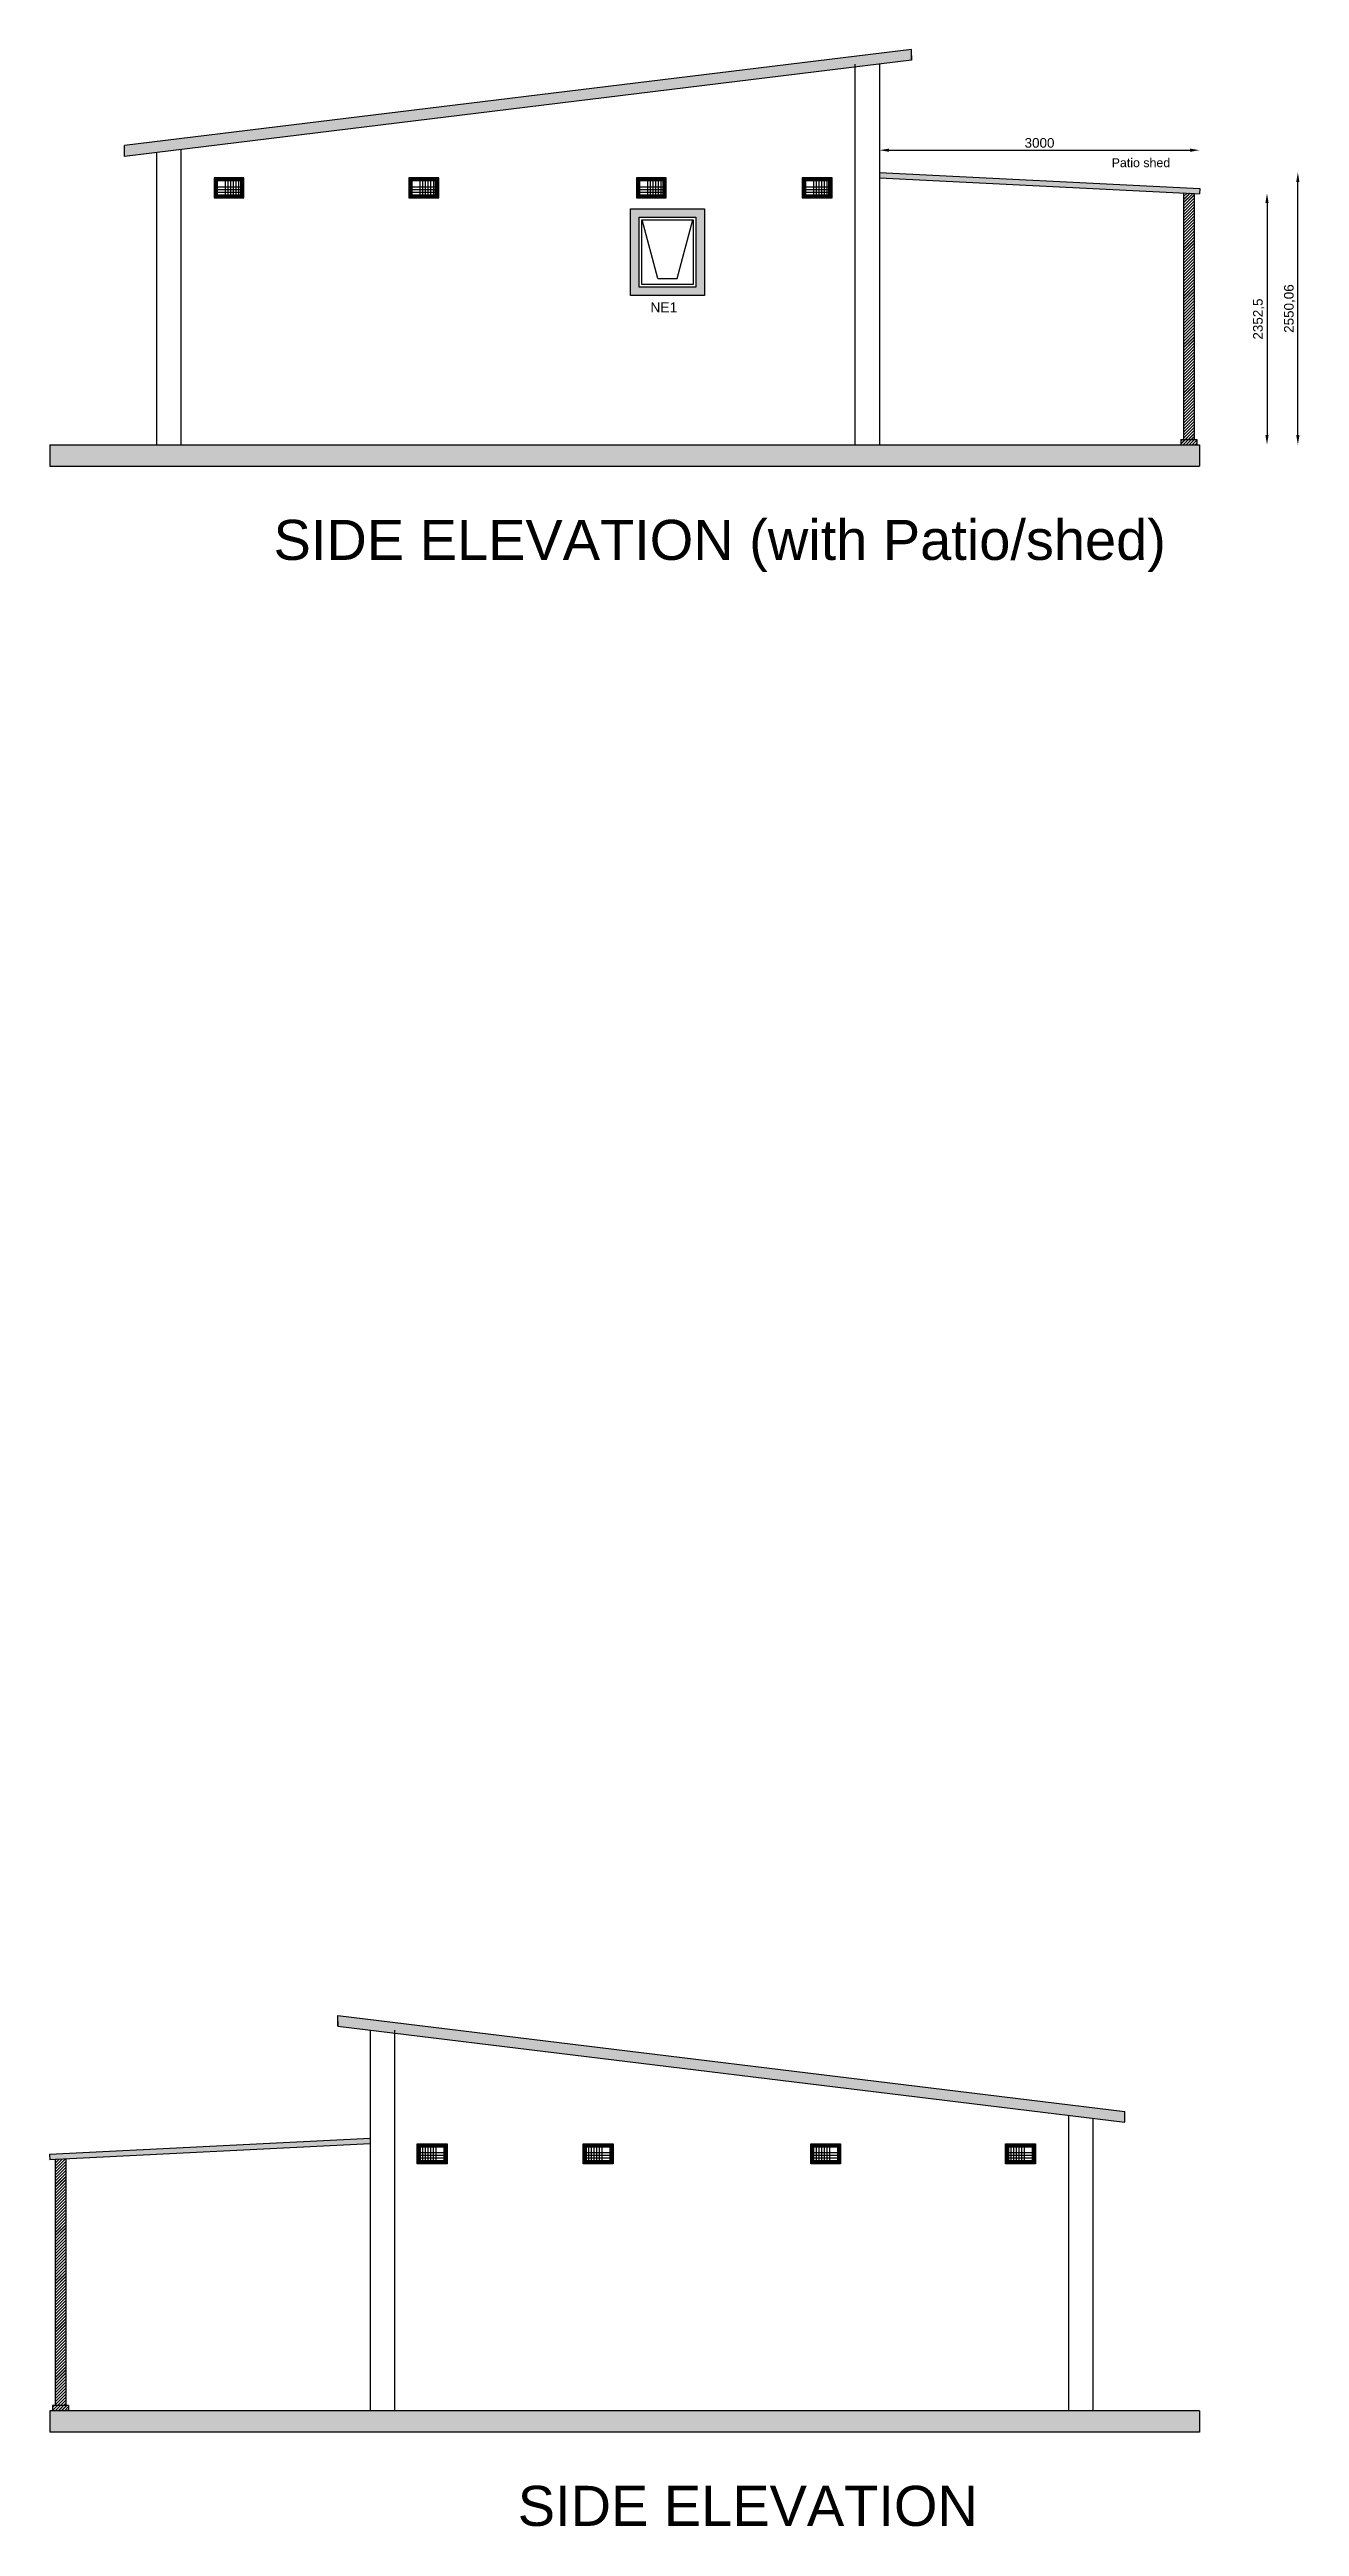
# Model space of a CAD drawing. Header units: millimetres. Extents: x 5556507 to 5811433, y 7824531 to 7923252.
# Drawn here: x 5632868 to 5644577, y 7893113 to 7916304 of the extents above; entities that cross this region are included whole.
import ezdxf

# ---------------------------------------------------------------- set-up
doc = ezdxf.new("R2010")
doc.units = ezdxf.units.MM
for name, color, linetype in [('dimensions', 251, 'Continuous'), ('text', 8, 'Continuous'), ('wall hatch', 252, 'Continuous'), ('windows', 22, 'Continuous')]:
    doc.layers.add(name, color=color, linetype=linetype)
doc.styles.get("Standard").update_dxf_attribs({"font": 'arial.ttf'})
doc.dimstyles.new('ISO-25', dxfattribs={"dimscale": 31, "dimtxt": 2.5, "dimasz": 2.5, "dimexe": 1.25, "dimexo": 0.625, "dimtad": 1, "dimtxsty": 'Standard', "dimcen": 2.5, "dimse1": 1, "dimse2": 1, "dimadec": 0, "dimazin": 0, "dimtfac": 1, "dimtmove": 0, "dimatfit": 3, "dimfxl": 1, "dimarcsym": 0})

msp = doc.modelspace()

# ---------------------------------------------------------------- texts
at = {"layer": 'text'}
for s, height, p in [('Patio shed', 83.0946, (5642817.755, 7915203.093)), ('NE1', 92.636, (5638496.377, 7913844.404)), ('SIDE ELEVATION (with Patio/shed)', 375.19448, (5634966.279, 7911525.855)), ('SIDE ELEVATION', 375.19448, (5637253.918, 7893118.396))]:
    msp.add_text(s, height=height, dxfattribs=at).set_placement(p)

# ---------------------------------------------------------------- blocks, each defined once
blk = doc.blocks.new('NE1')
at = {"layer": 'windows'}
for p, q in [((177, 79), (29, 629)), ((356, 79), (504, 629)), ((177, 79), (356, 79))]:
    blk.add_line(p, q, dxfattribs=at)
for points in [[(0, 654), (533, 654), (533, 0), (0, 0)], [(25, 629), (508, 629), (508, 25), (25, 25)]]:
    blk.add_lwpolyline(points, close=True, dxfattribs=at)
blk = doc.blocks.new('*D173')
at = {"layer": 'Defpoints', "color": 0, "transparency": 16777216}
for p in [(5643642, 7915362), (5640642, 7912604), (5643642, 7912604)]:
    blk.add_point(p, dxfattribs=at)
at = {"layer": 'dimensions', "color": 0, "lineweight": -2, "transparency": 16777216}
blk.add_line((5640732, 7915362), (5643552, 7915362), dxfattribs=at)
at = {"layer": 'dimensions', "color": 0, "transparency": 16777216}
for points in [[(5640732, 7915377), (5640732, 7915347), (5640642, 7915362)], [(5643552, 7915377), (5643552, 7915347), (5643642, 7915362)]]:
    blk.add_solid(points, dxfattribs=at)
at = {"layer": 'dimensions', "color": 0, "transparency": 16777216, "insert": (5642142, 7915430), "char_height": 90, "attachment_point": 5}
blk.add_mtext('3000', dxfattribs=at)
blk = doc.blocks.new('*D174')
at = {"layer": 'Defpoints', "color": 0, "transparency": 16777216}
for p in [(5640642, 7915155), (5644562, 7915155), (5640642, 7912604)]:
    blk.add_point(p, dxfattribs=at)
at = {"layer": 'text', "color": 0, "lineweight": -2, "transparency": 16777216}
blk.add_line((5644562, 7912694), (5644562, 7915065), dxfattribs=at)
at = {"layer": 'text', "color": 0, "transparency": 16777216}
for points in [[(5644547, 7915065), (5644577, 7915065), (5644562, 7915155)], [(5644547, 7912694), (5644577, 7912694), (5644562, 7912604)]]:
    blk.add_solid(points, dxfattribs=at)
at = {"layer": 'text', "color": 0, "transparency": 16777216, "insert": (5644486, 7913879), "char_height": 90, "attachment_point": 5, "rotation": 90}
blk.add_mtext('2550,06', dxfattribs=at)
blk = doc.blocks.new('*D175')
at = {"layer": 'Defpoints', "color": 0, "transparency": 16777216}
for p in [(5643592, 7914957), (5643592, 7912604), (5644273, 7912604)]:
    blk.add_point(p, dxfattribs=at)
at = {"layer": 'text', "color": 0, "lineweight": -2, "transparency": 16777216}
blk.add_line((5644273, 7914867), (5644273, 7912694), dxfattribs=at)
at = {"layer": 'text', "color": 0, "transparency": 16777216}
for points in [[(5644258, 7914867), (5644288, 7914867), (5644273, 7914957)], [(5644258, 7912694), (5644288, 7912694), (5644273, 7912604)]]:
    blk.add_solid(points, dxfattribs=at)
at = {"layer": 'text', "color": 0, "transparency": 16777216, "insert": (5644196, 7913781), "char_height": 90, "attachment_point": 5, "rotation": 90}
blk.add_mtext('2352,5', dxfattribs=at)

# ---------------------------------------------------------------- dimensions: what is measured, and where the dimension line sits
at = {"layer": 'dimensions'}
dim = msp.add_linear_dim(base=(5643641.572, 7915361.688), p1=(5640641.572, 7912604.467), p2=(5643641.572, 7912604.467), dimstyle='ISO-25', override={"dimscale": 36, "dimtoh": 1}, dxfattribs=at)
dim.commit()
dim.dimension.update_dxf_attribs({"geometry": '*D173', "text_midpoint": (5642141.572, 7915430.17)})
at = {"layer": 'text'}
for base, p1, p2, picture, middle in [((5644562.304, 7915154.53), (5640641.572, 7912604.467), (5640641.572, 7915154.53), '*D174', (5644485.718, 7913879.499)), ((5644272.743, 7912604.467), (5643591.572, 7914956.967), (5643591.572, 7912604.467), '*D175', (5644196.157, 7913780.717))]:
    dim = msp.add_linear_dim(base=base, p1=p1, p2=p2, angle=90, dimstyle='ISO-25', override={"dimscale": 36, "dimtoh": 1}, dxfattribs=at)
    dim.commit()
    dim.dimension.update_dxf_attribs({"geometry": picture, "text_midpoint": middle})

# ---------------------------------------------------------------- hatches: boundary and pattern name
for points in [[(5633570.072, 7915404.467), (5633570.072, 7915304.467), (5640941.572, 7916204.467), (5640941.572, 7916304.467)], [(5640641.572, 7915154.53), (5640641.572, 7915104.467), (5643641.572, 7914954.467), (5643644.069, 7915004.405)], [(5635570.072, 7897897.008), (5635570.072, 7897797.008), (5642941.572, 7896897.008), (5642941.572, 7896997.008)], [(5635870.072, 7896747.071), (5635870.072, 7896697.008), (5632870.072, 7896547.008), (5632867.575, 7896596.946)]]:
    msp.add_hatch(color=1).paths.add_polyline_path(points)
at = {"true_color": 0x636466}
h = msp.add_hatch(color=251, dxfattribs=at)
h.paths.add_polyline_path([(5634688.65, 7914914.467), (5634408.65, 7914914.467), (5634408.65, 7915104.467), (5634688.65, 7915104.467)])
h.paths.add_polyline_path([(5634658.65, 7914944.467), (5634658.65, 7915074.467), (5634438.65, 7915074.467), (5634438.65, 7914944.467)], flags=16)
h.paths.add_polyline_path([(5634638.65, 7914969.467), (5634638.65, 7915059.467), (5634463.65, 7915059.467), (5634463.65, 7914969.467)], flags=0)
h.paths.add_polyline_path([(5634488.65, 7914994.467), (5634613.65, 7914994.467), (5634613.65, 7915044.467), (5634488.65, 7915044.467)], flags=0)
h.paths.add_polyline_path([(5634638.65, 7914969.467), (5634613.65, 7914969.467), (5634613.65, 7914994.467), (5634638.65, 7914994.467)], flags=0)
h.paths.add_polyline_path([(5634613.65, 7914969.467), (5634588.65, 7914969.467), (5634588.65, 7914994.467), (5634613.65, 7914994.467)], flags=0)
h.paths.add_polyline_path([(5634563.65, 7914969.467), (5634538.65, 7914969.467), (5634538.65, 7914994.467), (5634563.65, 7914994.467)], flags=0)
h.paths.add_polyline_path([(5634588.65, 7914969.467), (5634563.65, 7914969.467), (5634563.65, 7914994.467), (5634588.65, 7914994.467)], flags=0)
h.paths.add_polyline_path([(5634538.65, 7914969.467), (5634513.65, 7914969.467), (5634513.65, 7914994.467), (5634538.65, 7914994.467)], flags=0)
h.paths.add_polyline_path([(5634513.65, 7914969.467), (5634488.65, 7914969.467), (5634488.65, 7914994.467), (5634513.65, 7914994.467)], flags=0)
h.paths.add_polyline_path([(5634488.65, 7914969.467), (5634463.65, 7914969.467), (5634463.65, 7914994.467), (5634488.65, 7914994.467)], flags=0)
h.paths.add_polyline_path([(5634488.65, 7914994.467), (5634463.65, 7914994.467), (5634463.65, 7915019.467), (5634488.65, 7915019.467)], flags=0)
h.paths.add_polyline_path([(5634488.65, 7915019.467), (5634463.65, 7915019.467), (5634463.65, 7915044.467), (5634488.65, 7915044.467)], flags=0)
h.paths.add_polyline_path([(5634488.65, 7915044.467), (5634463.65, 7915044.467), (5634463.65, 7915059.467), (5634488.65, 7915059.467)], flags=0)
h.paths.add_polyline_path([(5634513.65, 7915044.467), (5634488.65, 7915044.467), (5634488.65, 7915059.467), (5634513.65, 7915059.467)], flags=0)
h.paths.add_polyline_path([(5634538.65, 7915044.467), (5634513.65, 7915044.467), (5634513.65, 7915059.467), (5634538.65, 7915059.467)], flags=0)
h.paths.add_polyline_path([(5634563.65, 7915044.467), (5634538.65, 7915044.467), (5634538.65, 7915059.467), (5634563.65, 7915059.467)], flags=0)
h.paths.add_polyline_path([(5634588.65, 7915044.467), (5634563.65, 7915044.467), (5634563.65, 7915059.467), (5634588.65, 7915059.467)], flags=0)
h.paths.add_polyline_path([(5634613.65, 7915044.467), (5634588.65, 7915044.467), (5634588.65, 7915059.467), (5634613.65, 7915059.467)], flags=0)
h.paths.add_polyline_path([(5634638.65, 7915044.467), (5634613.65, 7915044.467), (5634613.65, 7915059.467), (5634638.65, 7915059.467)], flags=0)
h.paths.add_polyline_path([(5634638.65, 7915019.467), (5634613.65, 7915019.467), (5634613.65, 7915044.467), (5634638.65, 7915044.467)], flags=0)
h.paths.add_polyline_path([(5634638.65, 7914994.467), (5634613.65, 7914994.467), (5634613.65, 7915019.467), (5634638.65, 7915019.467)], flags=0)
h = msp.add_hatch(color=251, dxfattribs=at)
h.paths.add_polyline_path([(5636513.203, 7914914.467), (5636233.203, 7914914.467), (5636233.203, 7915104.467), (5636513.203, 7915104.467)])
h.paths.add_polyline_path([(5636483.203, 7914944.467), (5636483.203, 7915074.467), (5636263.203, 7915074.467), (5636263.203, 7914944.467)], flags=16)
h.paths.add_polyline_path([(5636463.203, 7914969.467), (5636463.203, 7915059.467), (5636288.203, 7915059.467), (5636288.203, 7914969.467)], flags=0)
h.paths.add_polyline_path([(5636313.203, 7914994.467), (5636438.203, 7914994.467), (5636438.203, 7915044.467), (5636313.203, 7915044.467)], flags=0)
h.paths.add_polyline_path([(5636463.203, 7914969.467), (5636438.203, 7914969.467), (5636438.203, 7914994.467), (5636463.203, 7914994.467)], flags=0)
h.paths.add_polyline_path([(5636438.203, 7914969.467), (5636413.203, 7914969.467), (5636413.203, 7914994.467), (5636438.203, 7914994.467)], flags=0)
h.paths.add_polyline_path([(5636388.203, 7914969.467), (5636363.203, 7914969.467), (5636363.203, 7914994.467), (5636388.203, 7914994.467)], flags=0)
h.paths.add_polyline_path([(5636413.203, 7914969.467), (5636388.203, 7914969.467), (5636388.203, 7914994.467), (5636413.203, 7914994.467)], flags=0)
h.paths.add_polyline_path([(5636363.203, 7914969.467), (5636338.203, 7914969.467), (5636338.203, 7914994.467), (5636363.203, 7914994.467)], flags=0)
h.paths.add_polyline_path([(5636338.203, 7914969.467), (5636313.203, 7914969.467), (5636313.203, 7914994.467), (5636338.203, 7914994.467)], flags=0)
h.paths.add_polyline_path([(5636313.203, 7914969.467), (5636288.203, 7914969.467), (5636288.203, 7914994.467), (5636313.203, 7914994.467)], flags=0)
h.paths.add_polyline_path([(5636313.203, 7914994.467), (5636288.203, 7914994.467), (5636288.203, 7915019.467), (5636313.203, 7915019.467)], flags=0)
h.paths.add_polyline_path([(5636313.203, 7915019.467), (5636288.203, 7915019.467), (5636288.203, 7915044.467), (5636313.203, 7915044.467)], flags=0)
h.paths.add_polyline_path([(5636313.203, 7915044.467), (5636288.203, 7915044.467), (5636288.203, 7915059.467), (5636313.203, 7915059.467)], flags=0)
h.paths.add_polyline_path([(5636338.203, 7915044.467), (5636313.203, 7915044.467), (5636313.203, 7915059.467), (5636338.203, 7915059.467)], flags=0)
h.paths.add_polyline_path([(5636363.203, 7915044.467), (5636338.203, 7915044.467), (5636338.203, 7915059.467), (5636363.203, 7915059.467)], flags=0)
h.paths.add_polyline_path([(5636388.203, 7915044.467), (5636363.203, 7915044.467), (5636363.203, 7915059.467), (5636388.203, 7915059.467)], flags=0)
h.paths.add_polyline_path([(5636413.203, 7915044.467), (5636388.203, 7915044.467), (5636388.203, 7915059.467), (5636413.203, 7915059.467)], flags=0)
h.paths.add_polyline_path([(5636438.203, 7915044.467), (5636413.203, 7915044.467), (5636413.203, 7915059.467), (5636438.203, 7915059.467)], flags=0)
h.paths.add_polyline_path([(5636463.203, 7915044.467), (5636438.203, 7915044.467), (5636438.203, 7915059.467), (5636463.203, 7915059.467)], flags=0)
h.paths.add_polyline_path([(5636463.203, 7915019.467), (5636438.203, 7915019.467), (5636438.203, 7915044.467), (5636463.203, 7915044.467)], flags=0)
h.paths.add_polyline_path([(5636463.203, 7914994.467), (5636438.203, 7914994.467), (5636438.203, 7915019.467), (5636463.203, 7915019.467)], flags=0)
h = msp.add_hatch(color=251, dxfattribs=at)
h.paths.add_polyline_path([(5638645.104, 7914914.467), (5638365.104, 7914914.467), (5638365.104, 7915104.467), (5638645.104, 7915104.467)])
h.paths.add_polyline_path([(5638615.104, 7914944.467), (5638615.104, 7915074.467), (5638395.104, 7915074.467), (5638395.104, 7914944.467)], flags=16)
h.paths.add_polyline_path([(5638595.104, 7914969.467), (5638595.104, 7915059.467), (5638420.104, 7915059.467), (5638420.104, 7914969.467)], flags=0)
h.paths.add_polyline_path([(5638445.104, 7914994.467), (5638570.104, 7914994.467), (5638570.104, 7915044.467), (5638445.104, 7915044.467)], flags=0)
h.paths.add_polyline_path([(5638595.104, 7914969.467), (5638570.104, 7914969.467), (5638570.104, 7914994.467), (5638595.104, 7914994.467)], flags=0)
h.paths.add_polyline_path([(5638570.104, 7914969.467), (5638545.104, 7914969.467), (5638545.104, 7914994.467), (5638570.104, 7914994.467)], flags=0)
h.paths.add_polyline_path([(5638520.104, 7914969.467), (5638495.104, 7914969.467), (5638495.104, 7914994.467), (5638520.104, 7914994.467)], flags=0)
h.paths.add_polyline_path([(5638545.104, 7914969.467), (5638520.104, 7914969.467), (5638520.104, 7914994.467), (5638545.104, 7914994.467)], flags=0)
h.paths.add_polyline_path([(5638495.104, 7914969.467), (5638470.104, 7914969.467), (5638470.104, 7914994.467), (5638495.104, 7914994.467)], flags=0)
h.paths.add_polyline_path([(5638470.104, 7914969.467), (5638445.104, 7914969.467), (5638445.104, 7914994.467), (5638470.104, 7914994.467)], flags=0)
h.paths.add_polyline_path([(5638445.104, 7914969.467), (5638420.104, 7914969.467), (5638420.104, 7914994.467), (5638445.104, 7914994.467)], flags=0)
h.paths.add_polyline_path([(5638445.104, 7914994.467), (5638420.104, 7914994.467), (5638420.104, 7915019.467), (5638445.104, 7915019.467)], flags=0)
h.paths.add_polyline_path([(5638445.104, 7915019.467), (5638420.104, 7915019.467), (5638420.104, 7915044.467), (5638445.104, 7915044.467)], flags=0)
h.paths.add_polyline_path([(5638445.104, 7915044.467), (5638420.104, 7915044.467), (5638420.104, 7915059.467), (5638445.104, 7915059.467)], flags=0)
h.paths.add_polyline_path([(5638470.104, 7915044.467), (5638445.104, 7915044.467), (5638445.104, 7915059.467), (5638470.104, 7915059.467)], flags=0)
h.paths.add_polyline_path([(5638495.104, 7915044.467), (5638470.104, 7915044.467), (5638470.104, 7915059.467), (5638495.104, 7915059.467)], flags=0)
h.paths.add_polyline_path([(5638520.104, 7915044.467), (5638495.104, 7915044.467), (5638495.104, 7915059.467), (5638520.104, 7915059.467)], flags=0)
h.paths.add_polyline_path([(5638545.104, 7915044.467), (5638520.104, 7915044.467), (5638520.104, 7915059.467), (5638545.104, 7915059.467)], flags=0)
h.paths.add_polyline_path([(5638570.104, 7915044.467), (5638545.104, 7915044.467), (5638545.104, 7915059.467), (5638570.104, 7915059.467)], flags=0)
h.paths.add_polyline_path([(5638595.104, 7915044.467), (5638570.104, 7915044.467), (5638570.104, 7915059.467), (5638595.104, 7915059.467)], flags=0)
h.paths.add_polyline_path([(5638595.104, 7915019.467), (5638570.104, 7915019.467), (5638570.104, 7915044.467), (5638595.104, 7915044.467)], flags=0)
h.paths.add_polyline_path([(5638595.104, 7914994.467), (5638570.104, 7914994.467), (5638570.104, 7915019.467), (5638595.104, 7915019.467)], flags=0)
h = msp.add_hatch(color=251, dxfattribs=at)
h.paths.add_polyline_path([(5640199.123, 7914914.467), (5639919.123, 7914914.467), (5639919.123, 7915104.467), (5640199.123, 7915104.467)])
h.paths.add_polyline_path([(5640169.123, 7914944.467), (5640169.123, 7915074.467), (5639949.123, 7915074.467), (5639949.123, 7914944.467)], flags=16)
h.paths.add_polyline_path([(5640149.123, 7914969.467), (5640149.123, 7915059.467), (5639974.123, 7915059.467), (5639974.123, 7914969.467)], flags=0)
h.paths.add_polyline_path([(5639999.123, 7914994.467), (5640124.123, 7914994.467), (5640124.123, 7915044.467), (5639999.123, 7915044.467)], flags=0)
h.paths.add_polyline_path([(5640149.123, 7914969.467), (5640124.123, 7914969.467), (5640124.123, 7914994.467), (5640149.123, 7914994.467)], flags=0)
h.paths.add_polyline_path([(5640124.123, 7914969.467), (5640099.123, 7914969.467), (5640099.123, 7914994.467), (5640124.123, 7914994.467)], flags=0)
h.paths.add_polyline_path([(5640074.123, 7914969.467), (5640049.123, 7914969.467), (5640049.123, 7914994.467), (5640074.123, 7914994.467)], flags=0)
h.paths.add_polyline_path([(5640099.123, 7914969.467), (5640074.123, 7914969.467), (5640074.123, 7914994.467), (5640099.123, 7914994.467)], flags=0)
h.paths.add_polyline_path([(5640049.123, 7914969.467), (5640024.123, 7914969.467), (5640024.123, 7914994.467), (5640049.123, 7914994.467)], flags=0)
h.paths.add_polyline_path([(5640024.123, 7914969.467), (5639999.123, 7914969.467), (5639999.123, 7914994.467), (5640024.123, 7914994.467)], flags=0)
h.paths.add_polyline_path([(5639999.123, 7914969.467), (5639974.123, 7914969.467), (5639974.123, 7914994.467), (5639999.123, 7914994.467)], flags=0)
h.paths.add_polyline_path([(5639999.123, 7914994.467), (5639974.123, 7914994.467), (5639974.123, 7915019.467), (5639999.123, 7915019.467)], flags=0)
h.paths.add_polyline_path([(5639999.123, 7915019.467), (5639974.123, 7915019.467), (5639974.123, 7915044.467), (5639999.123, 7915044.467)], flags=0)
h.paths.add_polyline_path([(5639999.123, 7915044.467), (5639974.123, 7915044.467), (5639974.123, 7915059.467), (5639999.123, 7915059.467)], flags=0)
h.paths.add_polyline_path([(5640024.123, 7915044.467), (5639999.123, 7915044.467), (5639999.123, 7915059.467), (5640024.123, 7915059.467)], flags=0)
h.paths.add_polyline_path([(5640049.123, 7915044.467), (5640024.123, 7915044.467), (5640024.123, 7915059.467), (5640049.123, 7915059.467)], flags=0)
h.paths.add_polyline_path([(5640074.123, 7915044.467), (5640049.123, 7915044.467), (5640049.123, 7915059.467), (5640074.123, 7915059.467)], flags=0)
h.paths.add_polyline_path([(5640099.123, 7915044.467), (5640074.123, 7915044.467), (5640074.123, 7915059.467), (5640099.123, 7915059.467)], flags=0)
h.paths.add_polyline_path([(5640124.123, 7915044.467), (5640099.123, 7915044.467), (5640099.123, 7915059.467), (5640124.123, 7915059.467)], flags=0)
h.paths.add_polyline_path([(5640149.123, 7915044.467), (5640124.123, 7915044.467), (5640124.123, 7915059.467), (5640149.123, 7915059.467)], flags=0)
h.paths.add_polyline_path([(5640149.123, 7915019.467), (5640124.123, 7915019.467), (5640124.123, 7915044.467), (5640149.123, 7915044.467)], flags=0)
h.paths.add_polyline_path([(5640149.123, 7914994.467), (5640124.123, 7914994.467), (5640124.123, 7915019.467), (5640149.123, 7915019.467)], flags=0)
h = msp.add_hatch()
h.set_pattern_fill('JIS_LC_20', color=8, style=0)
h.set_pattern_definition([(45, (8870.373, 0), (-14.142135624, 14.142135624), []), (45, (8870.773, 0), (-14.142135624, 14.142135624), [])])
h.paths.add_polyline_path([(5643591.572, 7914956.967), (5643491.572, 7914961.967), (5643491.572, 7912654.467), (5643591.572, 7912654.467)])
h.paths.add_polyline_path([(5643616.572, 7912654.467), (5643466.572, 7912654.467), (5643466.572, 7912604.467), (5643616.572, 7912604.467)])
h = msp.add_hatch()
h.set_pattern_fill('AR-CONC', color=8, style=0)
h.set_pattern_definition([(50, (8870.37, 0), (182.184669, -15.9390855), [19.05, -209.55]), (355, (8870.37, 0), (-35.2434214, 191.0568452), [15.24, -167.640584]), (100.4514447, (8885.55, -1.33), (146.941247, 175.117752), [16.1900088, -178.0902446]), (46.1842, (8870.37, 50.8), (271.079041, -42.042328), [28.575, -314.325]), (96.6355576, (8892.96, 47.3), (237.404134, 247.4261246), [24.285023, -267.135608]), (351.1841512, (8870.37, 50.8), (237.404134, 247.4261246), [22.859967, -251.459732]), (21, (8895.77, 38.1), (151.6143913, -102.2651982), [19.05, -209.55]), (326, (8895.77, 38.1), (61.8020283, 184.187966), [15.24, -167.64]), (71.451445, (8908.4, 29.58), (213.4164193, 81.922769), [16.1900088, -178.0899376]), (37.5, (8870.37, 0), (3.08860325, 84.55503887), [0, -165.608, 0, -170.18, 0, -168.275]), (7.5, (8870.37, 0), (66.8196625, 100.1805748), [0, -97.028, 0, -161.798, 0, -64.135]), (327.5, (8813.73, 0), (135.59059517, -5.728744), [0, -63.5, 0, -198.12, 0, -262.89]), (317.5, (8788.33, 0), (148.1291814, 25.426491), [0, -82.55, 0, -131.572, 0, -186.69])])
h.paths.add_polyline_path([(5632870.072, 7912604.467), (5632870.072, 7912404.467), (5643641.572, 7912404.467), (5643641.572, 7912604.467)])
h = msp.add_hatch(color=251, dxfattribs=at)
h.paths.add_polyline_path([(5636312.521, 7896507.008), (5636592.521, 7896507.008), (5636592.521, 7896697.008), (5636312.521, 7896697.008)])
h.paths.add_polyline_path([(5636342.521, 7896537.008), (5636342.521, 7896667.008), (5636562.521, 7896667.008), (5636562.521, 7896537.008)], flags=16)
h.paths.add_polyline_path([(5636362.521, 7896562.008), (5636362.521, 7896652.008), (5636537.521, 7896652.008), (5636537.521, 7896562.008)], flags=0)
h.paths.add_polyline_path([(5636512.521, 7896587.008), (5636387.521, 7896587.008), (5636387.521, 7896637.008), (5636512.521, 7896637.008)], flags=0)
h.paths.add_polyline_path([(5636362.521, 7896562.008), (5636387.521, 7896562.008), (5636387.521, 7896587.008), (5636362.521, 7896587.008)], flags=0)
h.paths.add_polyline_path([(5636387.521, 7896562.008), (5636412.521, 7896562.008), (5636412.521, 7896587.008), (5636387.521, 7896587.008)], flags=0)
h.paths.add_polyline_path([(5636437.521, 7896562.008), (5636462.521, 7896562.008), (5636462.521, 7896587.008), (5636437.521, 7896587.008)], flags=0)
h.paths.add_polyline_path([(5636412.521, 7896562.008), (5636437.521, 7896562.008), (5636437.521, 7896587.008), (5636412.521, 7896587.008)], flags=0)
h.paths.add_polyline_path([(5636462.521, 7896562.008), (5636487.521, 7896562.008), (5636487.521, 7896587.008), (5636462.521, 7896587.008)], flags=0)
h.paths.add_polyline_path([(5636487.521, 7896562.008), (5636512.521, 7896562.008), (5636512.521, 7896587.008), (5636487.521, 7896587.008)], flags=0)
h.paths.add_polyline_path([(5636512.521, 7896562.008), (5636537.521, 7896562.008), (5636537.521, 7896587.008), (5636512.521, 7896587.008)], flags=0)
h.paths.add_polyline_path([(5636512.521, 7896587.008), (5636537.521, 7896587.008), (5636537.521, 7896612.008), (5636512.521, 7896612.008)], flags=0)
h.paths.add_polyline_path([(5636512.521, 7896612.008), (5636537.521, 7896612.008), (5636537.521, 7896637.008), (5636512.521, 7896637.008)], flags=0)
h.paths.add_polyline_path([(5636512.521, 7896637.008), (5636537.521, 7896637.008), (5636537.521, 7896652.008), (5636512.521, 7896652.008)], flags=0)
h.paths.add_polyline_path([(5636487.521, 7896637.008), (5636512.521, 7896637.008), (5636512.521, 7896652.008), (5636487.521, 7896652.008)], flags=0)
h.paths.add_polyline_path([(5636462.521, 7896637.008), (5636487.521, 7896637.008), (5636487.521, 7896652.008), (5636462.521, 7896652.008)], flags=0)
h.paths.add_polyline_path([(5636437.521, 7896637.008), (5636462.521, 7896637.008), (5636462.521, 7896652.008), (5636437.521, 7896652.008)], flags=0)
h.paths.add_polyline_path([(5636412.521, 7896637.008), (5636437.521, 7896637.008), (5636437.521, 7896652.008), (5636412.521, 7896652.008)], flags=0)
h.paths.add_polyline_path([(5636387.521, 7896637.008), (5636412.521, 7896637.008), (5636412.521, 7896652.008), (5636387.521, 7896652.008)], flags=0)
h.paths.add_polyline_path([(5636362.521, 7896637.008), (5636387.521, 7896637.008), (5636387.521, 7896652.008), (5636362.521, 7896652.008)], flags=0)
h.paths.add_polyline_path([(5636362.521, 7896612.008), (5636387.521, 7896612.008), (5636387.521, 7896637.008), (5636362.521, 7896637.008)], flags=0)
h.paths.add_polyline_path([(5636362.521, 7896587.008), (5636387.521, 7896587.008), (5636387.521, 7896612.008), (5636362.521, 7896612.008)], flags=0)
h = msp.add_hatch(color=251, dxfattribs=at)
h.paths.add_polyline_path([(5637866.54, 7896507.008), (5638146.54, 7896507.008), (5638146.54, 7896697.008), (5637866.54, 7896697.008)])
h.paths.add_polyline_path([(5637896.54, 7896537.008), (5637896.54, 7896667.008), (5638116.54, 7896667.008), (5638116.54, 7896537.008)], flags=16)
h.paths.add_polyline_path([(5637916.54, 7896562.008), (5637916.54, 7896652.008), (5638091.54, 7896652.008), (5638091.54, 7896562.008)], flags=0)
h.paths.add_polyline_path([(5638066.54, 7896587.008), (5637941.54, 7896587.008), (5637941.54, 7896637.008), (5638066.54, 7896637.008)], flags=0)
h.paths.add_polyline_path([(5637916.54, 7896562.008), (5637941.54, 7896562.008), (5637941.54, 7896587.008), (5637916.54, 7896587.008)], flags=0)
h.paths.add_polyline_path([(5637941.54, 7896562.008), (5637966.54, 7896562.008), (5637966.54, 7896587.008), (5637941.54, 7896587.008)], flags=0)
h.paths.add_polyline_path([(5637991.54, 7896562.008), (5638016.54, 7896562.008), (5638016.54, 7896587.008), (5637991.54, 7896587.008)], flags=0)
h.paths.add_polyline_path([(5637966.54, 7896562.008), (5637991.54, 7896562.008), (5637991.54, 7896587.008), (5637966.54, 7896587.008)], flags=0)
h.paths.add_polyline_path([(5638016.54, 7896562.008), (5638041.54, 7896562.008), (5638041.54, 7896587.008), (5638016.54, 7896587.008)], flags=0)
h.paths.add_polyline_path([(5638041.54, 7896562.008), (5638066.54, 7896562.008), (5638066.54, 7896587.008), (5638041.54, 7896587.008)], flags=0)
h.paths.add_polyline_path([(5638066.54, 7896562.008), (5638091.54, 7896562.008), (5638091.54, 7896587.008), (5638066.54, 7896587.008)], flags=0)
h.paths.add_polyline_path([(5638066.54, 7896587.008), (5638091.54, 7896587.008), (5638091.54, 7896612.008), (5638066.54, 7896612.008)], flags=0)
h.paths.add_polyline_path([(5638066.54, 7896612.008), (5638091.54, 7896612.008), (5638091.54, 7896637.008), (5638066.54, 7896637.008)], flags=0)
h.paths.add_polyline_path([(5638066.54, 7896637.008), (5638091.54, 7896637.008), (5638091.54, 7896652.008), (5638066.54, 7896652.008)], flags=0)
h.paths.add_polyline_path([(5638041.54, 7896637.008), (5638066.54, 7896637.008), (5638066.54, 7896652.008), (5638041.54, 7896652.008)], flags=0)
h.paths.add_polyline_path([(5638016.54, 7896637.008), (5638041.54, 7896637.008), (5638041.54, 7896652.008), (5638016.54, 7896652.008)], flags=0)
h.paths.add_polyline_path([(5637991.54, 7896637.008), (5638016.54, 7896637.008), (5638016.54, 7896652.008), (5637991.54, 7896652.008)], flags=0)
h.paths.add_polyline_path([(5637966.54, 7896637.008), (5637991.54, 7896637.008), (5637991.54, 7896652.008), (5637966.54, 7896652.008)], flags=0)
h.paths.add_polyline_path([(5637941.54, 7896637.008), (5637966.54, 7896637.008), (5637966.54, 7896652.008), (5637941.54, 7896652.008)], flags=0)
h.paths.add_polyline_path([(5637916.54, 7896637.008), (5637941.54, 7896637.008), (5637941.54, 7896652.008), (5637916.54, 7896652.008)], flags=0)
h.paths.add_polyline_path([(5637916.54, 7896612.008), (5637941.54, 7896612.008), (5637941.54, 7896637.008), (5637916.54, 7896637.008)], flags=0)
h.paths.add_polyline_path([(5637916.54, 7896587.008), (5637941.54, 7896587.008), (5637941.54, 7896612.008), (5637916.54, 7896612.008)], flags=0)
h = msp.add_hatch(color=251, dxfattribs=at)
h.paths.add_polyline_path([(5639998.441, 7896507.008), (5640278.441, 7896507.008), (5640278.441, 7896697.008), (5639998.441, 7896697.008)])
h.paths.add_polyline_path([(5640028.441, 7896537.008), (5640028.441, 7896667.008), (5640248.441, 7896667.008), (5640248.441, 7896537.008)], flags=16)
h.paths.add_polyline_path([(5640048.441, 7896562.008), (5640048.441, 7896652.008), (5640223.441, 7896652.008), (5640223.441, 7896562.008)], flags=0)
h.paths.add_polyline_path([(5640198.441, 7896587.008), (5640073.441, 7896587.008), (5640073.441, 7896637.008), (5640198.441, 7896637.008)], flags=0)
h.paths.add_polyline_path([(5640048.441, 7896562.008), (5640073.441, 7896562.008), (5640073.441, 7896587.008), (5640048.441, 7896587.008)], flags=0)
h.paths.add_polyline_path([(5640073.441, 7896562.008), (5640098.441, 7896562.008), (5640098.441, 7896587.008), (5640073.441, 7896587.008)], flags=0)
h.paths.add_polyline_path([(5640123.441, 7896562.008), (5640148.441, 7896562.008), (5640148.441, 7896587.008), (5640123.441, 7896587.008)], flags=0)
h.paths.add_polyline_path([(5640098.441, 7896562.008), (5640123.441, 7896562.008), (5640123.441, 7896587.008), (5640098.441, 7896587.008)], flags=0)
h.paths.add_polyline_path([(5640148.441, 7896562.008), (5640173.441, 7896562.008), (5640173.441, 7896587.008), (5640148.441, 7896587.008)], flags=0)
h.paths.add_polyline_path([(5640173.441, 7896562.008), (5640198.441, 7896562.008), (5640198.441, 7896587.008), (5640173.441, 7896587.008)], flags=0)
h.paths.add_polyline_path([(5640198.441, 7896562.008), (5640223.441, 7896562.008), (5640223.441, 7896587.008), (5640198.441, 7896587.008)], flags=0)
h.paths.add_polyline_path([(5640198.441, 7896587.008), (5640223.441, 7896587.008), (5640223.441, 7896612.008), (5640198.441, 7896612.008)], flags=0)
h.paths.add_polyline_path([(5640198.441, 7896612.008), (5640223.441, 7896612.008), (5640223.441, 7896637.008), (5640198.441, 7896637.008)], flags=0)
h.paths.add_polyline_path([(5640198.441, 7896637.008), (5640223.441, 7896637.008), (5640223.441, 7896652.008), (5640198.441, 7896652.008)], flags=0)
h.paths.add_polyline_path([(5640173.441, 7896637.008), (5640198.441, 7896637.008), (5640198.441, 7896652.008), (5640173.441, 7896652.008)], flags=0)
h.paths.add_polyline_path([(5640148.441, 7896637.008), (5640173.441, 7896637.008), (5640173.441, 7896652.008), (5640148.441, 7896652.008)], flags=0)
h.paths.add_polyline_path([(5640123.441, 7896637.008), (5640148.441, 7896637.008), (5640148.441, 7896652.008), (5640123.441, 7896652.008)], flags=0)
h.paths.add_polyline_path([(5640098.441, 7896637.008), (5640123.441, 7896637.008), (5640123.441, 7896652.008), (5640098.441, 7896652.008)], flags=0)
h.paths.add_polyline_path([(5640073.441, 7896637.008), (5640098.441, 7896637.008), (5640098.441, 7896652.008), (5640073.441, 7896652.008)], flags=0)
h.paths.add_polyline_path([(5640048.441, 7896637.008), (5640073.441, 7896637.008), (5640073.441, 7896652.008), (5640048.441, 7896652.008)], flags=0)
h.paths.add_polyline_path([(5640048.441, 7896612.008), (5640073.441, 7896612.008), (5640073.441, 7896637.008), (5640048.441, 7896637.008)], flags=0)
h.paths.add_polyline_path([(5640048.441, 7896587.008), (5640073.441, 7896587.008), (5640073.441, 7896612.008), (5640048.441, 7896612.008)], flags=0)
h = msp.add_hatch(color=251, dxfattribs=at)
h.paths.add_polyline_path([(5641822.994, 7896507.008), (5642102.994, 7896507.008), (5642102.994, 7896697.008), (5641822.994, 7896697.008)])
h.paths.add_polyline_path([(5641852.994, 7896537.008), (5641852.994, 7896667.008), (5642072.994, 7896667.008), (5642072.994, 7896537.008)], flags=16)
h.paths.add_polyline_path([(5641872.994, 7896562.008), (5641872.994, 7896652.008), (5642047.994, 7896652.008), (5642047.994, 7896562.008)], flags=0)
h.paths.add_polyline_path([(5642022.994, 7896587.008), (5641897.994, 7896587.008), (5641897.994, 7896637.008), (5642022.994, 7896637.008)], flags=0)
h.paths.add_polyline_path([(5641872.994, 7896562.008), (5641897.994, 7896562.008), (5641897.994, 7896587.008), (5641872.994, 7896587.008)], flags=0)
h.paths.add_polyline_path([(5641897.994, 7896562.008), (5641922.994, 7896562.008), (5641922.994, 7896587.008), (5641897.994, 7896587.008)], flags=0)
h.paths.add_polyline_path([(5641947.994, 7896562.008), (5641972.994, 7896562.008), (5641972.994, 7896587.008), (5641947.994, 7896587.008)], flags=0)
h.paths.add_polyline_path([(5641922.994, 7896562.008), (5641947.994, 7896562.008), (5641947.994, 7896587.008), (5641922.994, 7896587.008)], flags=0)
h.paths.add_polyline_path([(5641972.994, 7896562.008), (5641997.994, 7896562.008), (5641997.994, 7896587.008), (5641972.994, 7896587.008)], flags=0)
h.paths.add_polyline_path([(5641997.994, 7896562.008), (5642022.994, 7896562.008), (5642022.994, 7896587.008), (5641997.994, 7896587.008)], flags=0)
h.paths.add_polyline_path([(5642022.994, 7896562.008), (5642047.994, 7896562.008), (5642047.994, 7896587.008), (5642022.994, 7896587.008)], flags=0)
h.paths.add_polyline_path([(5642022.994, 7896587.008), (5642047.994, 7896587.008), (5642047.994, 7896612.008), (5642022.994, 7896612.008)], flags=0)
h.paths.add_polyline_path([(5642022.994, 7896612.008), (5642047.994, 7896612.008), (5642047.994, 7896637.008), (5642022.994, 7896637.008)], flags=0)
h.paths.add_polyline_path([(5642022.994, 7896637.008), (5642047.994, 7896637.008), (5642047.994, 7896652.008), (5642022.994, 7896652.008)], flags=0)
h.paths.add_polyline_path([(5641997.994, 7896637.008), (5642022.994, 7896637.008), (5642022.994, 7896652.008), (5641997.994, 7896652.008)], flags=0)
h.paths.add_polyline_path([(5641972.994, 7896637.008), (5641997.994, 7896637.008), (5641997.994, 7896652.008), (5641972.994, 7896652.008)], flags=0)
h.paths.add_polyline_path([(5641947.994, 7896637.008), (5641972.994, 7896637.008), (5641972.994, 7896652.008), (5641947.994, 7896652.008)], flags=0)
h.paths.add_polyline_path([(5641922.994, 7896637.008), (5641947.994, 7896637.008), (5641947.994, 7896652.008), (5641922.994, 7896652.008)], flags=0)
h.paths.add_polyline_path([(5641897.994, 7896637.008), (5641922.994, 7896637.008), (5641922.994, 7896652.008), (5641897.994, 7896652.008)], flags=0)
h.paths.add_polyline_path([(5641872.994, 7896637.008), (5641897.994, 7896637.008), (5641897.994, 7896652.008), (5641872.994, 7896652.008)], flags=0)
h.paths.add_polyline_path([(5641872.994, 7896612.008), (5641897.994, 7896612.008), (5641897.994, 7896637.008), (5641872.994, 7896637.008)], flags=0)
h.paths.add_polyline_path([(5641872.994, 7896587.008), (5641897.994, 7896587.008), (5641897.994, 7896612.008), (5641872.994, 7896612.008)], flags=0)
h = msp.add_hatch()
h.set_pattern_fill('JIS_LC_20', color=8, style=0)
h.set_pattern_definition([(45, (-2742.359, -18407.46), (-14.142135624, 14.142135624), []), (45, (-2741.959, -18407.46), (-14.142135624, 14.142135624), [])])
h.paths.add_polyline_path([(5632920.072, 7896549.508), (5633020.072, 7896554.508), (5633020.072, 7894247.008), (5632920.072, 7894247.008)])
h.paths.add_polyline_path([(5632895.072, 7894247.008), (5633045.072, 7894247.008), (5633045.072, 7894197.008), (5632895.072, 7894197.008)])
h = msp.add_hatch()
h.set_pattern_fill('AR-CONC', color=8, style=0)
h.set_pattern_definition([(50, (-2742.36, -18407.46), (182.184669, -15.9390855), [19.05, -209.55]), (355, (-2742.36, -18407.46), (-35.2434214, 191.0568452), [15.24, -167.640584]), (100.4514447, (-2727.18, -18408.79), (146.941247, 175.117752), [16.1900088, -178.0902446]), (46.1842, (-2742.36, -18356.66), (271.079041, -42.042328), [28.575, -314.325]), (96.6355576, (-2719.77, -18360.16), (237.404134, 247.4261246), [24.285023, -267.135608]), (351.1841512, (-2742.36, -18356.66), (237.404134, 247.4261246), [22.859967, -251.459732]), (21, (-2716.96, -18369.36), (151.6143913, -102.2651982), [19.05, -209.55]), (326, (-2716.96, -18369.36), (61.8020283, 184.187966), [15.24, -167.64]), (71.451445, (-2704.32, -18377.88), (213.4164193, 81.922769), [16.1900088, -178.0899376]), (37.5, (-2742.36, -18407.46), (3.08860325, 84.55503887), [0, -165.608, 0, -170.18, 0, -168.275]), (7.5, (-2742.36, -18407.46), (66.8196625, 100.1805748), [0, -97.028, 0, -161.798, 0, -64.135]), (327.5, (-2799, -18407.46), (135.59059517, -5.728744), [0, -63.5, 0, -198.12, 0, -262.89]), (317.5, (-2824.4, -18407.46), (148.1291814, 25.426491), [0, -82.55, 0, -131.572, 0, -186.69])])
h.paths.add_polyline_path([(5632870.072, 7894197.008), (5632870.072, 7893997.008), (5643641.572, 7893997.008), (5643641.572, 7894197.008)])
at = {"layer": 'wall hatch'}
h = msp.add_hatch(color=8, dxfattribs=at)
h.paths.add_polyline_path([(5638310.672, 7914814.467), (5638310.672, 7914000.467), (5639003.672, 7914000.467), (5639003.672, 7914814.467)])
h.paths.add_polyline_path([(5638923.672, 7914734.467), (5638923.672, 7914080.467), (5638390.672, 7914080.467), (5638390.672, 7914734.467)], flags=16)

# ---------------------------------------------------------------- linework, layer by layer
for p, q in [((5640941.572, 7916304.467), (5633570.072, 7915404.467)), ((5640941.572, 7916204.467), (5633570.072, 7915304.467)), ((5640412.972, 7916167.84), (5640412.972, 7912604.467)), ((5640641.572, 7916167.84), (5640641.572, 7912604.467)), ((5640941.572, 7916204.467), (5640941.572, 7916304.467)), ((5640941.572, 7916249.855), (5640941.572, 7916204.467)), ((5633570.072, 7915304.467), (5633570.072, 7915404.467)), ((5633870.072, 7915341.095), (5633870.072, 7912604.467)), ((5634098.672, 7915369.005), (5634098.672, 7912604.467)), ((5634438.65, 7915019.467), (5634658.65, 7915019.467)), ((5634438.65, 7914994.467), (5634658.65, 7914994.467)), ((5634513.65, 7915074.467), (5634513.65, 7914944.467)), ((5634538.65, 7915074.467), (5634538.65, 7914944.467)), ((5634563.65, 7915074.467), (5634563.65, 7914944.467)), ((5634588.65, 7915074.467), (5634588.65, 7914944.467)), ((5634613.65, 7915074.467), (5634613.65, 7914944.467)), ((5634638.65, 7915074.467), (5634638.65, 7914944.467)), ((5636263.203, 7915019.467), (5636483.203, 7915019.467)), ((5636263.203, 7914994.467), (5636483.203, 7914994.467)), ((5636338.203, 7915074.467), (5636338.203, 7914944.467)), ((5636363.203, 7915074.467), (5636363.203, 7914944.467)), ((5636388.203, 7915074.467), (5636388.203, 7914944.467)), ((5636413.203, 7915074.467), (5636413.203, 7914944.467)), ((5636438.203, 7915074.467), (5636438.203, 7914944.467)), ((5636463.203, 7915074.467), (5636463.203, 7914944.467)), ((5638395.104, 7915019.467), (5638615.104, 7915019.467)), ((5638395.104, 7914994.467), (5638615.104, 7914994.467)), ((5638470.104, 7915074.467), (5638470.104, 7914944.467)), ((5638495.104, 7915074.467), (5638495.104, 7914944.467)), ((5638520.104, 7915074.467), (5638520.104, 7914944.467)), ((5638545.104, 7915074.467), (5638545.104, 7914944.467)), ((5638570.104, 7915074.467), (5638570.104, 7914944.467)), ((5638595.104, 7915074.467), (5638595.104, 7914944.467)), ((5639949.123, 7915019.467), (5640169.123, 7915019.467)), ((5639949.123, 7914994.467), (5640169.123, 7914994.467)), ((5640024.123, 7915074.467), (5640024.123, 7914944.467)), ((5640049.123, 7915074.467), (5640049.123, 7914944.467)), ((5640074.123, 7915074.467), (5640074.123, 7914944.467)), ((5640099.123, 7915074.467), (5640099.123, 7914944.467)), ((5640124.123, 7915074.467), (5640124.123, 7914944.467)), ((5640149.123, 7915074.467), (5640149.123, 7914944.467)), ((5640641.572, 7915154.53), (5643644.069, 7915004.405)), ((5640641.572, 7915104.467), (5643641.572, 7914954.467)), ((5643644.069, 7915004.405), (5643641.572, 7914954.467)), ((5634438.65, 7914969.467), (5634658.65, 7914969.467)), ((5636263.203, 7914969.467), (5636483.203, 7914969.467)), ((5638395.104, 7914969.467), (5638615.104, 7914969.467)), ((5639949.123, 7914969.467), (5640169.123, 7914969.467)), ((5643491.572, 7914961.967), (5643491.572, 7912654.467)), ((5643541.572, 7914959.467), (5643591.572, 7914956.967)), ((5643591.572, 7914956.967), (5643591.572, 7912654.467)), ((5632870.072, 7912604.467), (5643641.572, 7912604.467)), ((5632870.072, 7912604.467), (5632870.072, 7912404.467)), ((5643466.572, 7912654.467), (5643466.572, 7912604.467)), ((5643466.572, 7912654.467), (5643616.572, 7912654.467)), ((5643616.572, 7912654.467), (5643616.572, 7912604.467)), ((5643641.572, 7912604.467), (5643641.572, 7912404.467)), ((5632870.072, 7912404.467), (5643641.572, 7912404.467)), ((5635570.072, 7897797.008), (5635570.072, 7897897.008)), ((5635570.072, 7897897.008), (5642941.572, 7896997.008)), ((5635570.072, 7897842.396), (5635570.072, 7897797.008)), ((5635570.072, 7897797.008), (5642941.572, 7896897.008)), ((5635870.072, 7897760.381), (5635870.072, 7894197.008)), ((5636098.672, 7897760.381), (5636098.672, 7894197.008)), ((5642412.972, 7896961.546), (5642412.972, 7894197.008)), ((5642641.572, 7896933.636), (5642641.572, 7894197.008)), ((5642941.572, 7896897.008), (5642941.572, 7896997.008)), ((5635870.072, 7896747.071), (5632867.575, 7896596.946)), ((5635870.072, 7896697.008), (5632870.072, 7896547.008)), ((5632867.575, 7896596.946), (5632870.072, 7896547.008)), ((5632970.072, 7896552.008), (5632920.072, 7896549.508)), ((5632920.072, 7896549.508), (5632920.072, 7894247.008)), ((5633020.072, 7896554.508), (5633020.072, 7894247.008)), ((5636562.521, 7896612.008), (5636342.521, 7896612.008)), ((5636562.521, 7896587.008), (5636342.521, 7896587.008)), ((5636562.521, 7896562.008), (5636342.521, 7896562.008)), ((5636362.521, 7896667.008), (5636362.521, 7896537.008)), ((5636387.521, 7896667.008), (5636387.521, 7896537.008)), ((5636412.521, 7896667.008), (5636412.521, 7896537.008)), ((5636437.521, 7896667.008), (5636437.521, 7896537.008)), ((5636462.521, 7896667.008), (5636462.521, 7896537.008)), ((5636487.521, 7896667.008), (5636487.521, 7896537.008)), ((5638116.54, 7896612.008), (5637896.54, 7896612.008)), ((5638116.54, 7896587.008), (5637896.54, 7896587.008)), ((5638116.54, 7896562.008), (5637896.54, 7896562.008)), ((5637916.54, 7896667.008), (5637916.54, 7896537.008)), ((5637941.54, 7896667.008), (5637941.54, 7896537.008)), ((5637966.54, 7896667.008), (5637966.54, 7896537.008)), ((5637991.54, 7896667.008), (5637991.54, 7896537.008)), ((5638016.54, 7896667.008), (5638016.54, 7896537.008)), ((5638041.54, 7896667.008), (5638041.54, 7896537.008)), ((5640248.441, 7896612.008), (5640028.441, 7896612.008)), ((5640248.441, 7896587.008), (5640028.441, 7896587.008)), ((5640248.441, 7896562.008), (5640028.441, 7896562.008)), ((5640048.441, 7896667.008), (5640048.441, 7896537.008)), ((5640073.441, 7896667.008), (5640073.441, 7896537.008)), ((5640098.441, 7896667.008), (5640098.441, 7896537.008)), ((5640123.441, 7896667.008), (5640123.441, 7896537.008)), ((5640148.441, 7896667.008), (5640148.441, 7896537.008)), ((5640173.441, 7896667.008), (5640173.441, 7896537.008)), ((5642072.994, 7896612.008), (5641852.994, 7896612.008)), ((5642072.994, 7896587.008), (5641852.994, 7896587.008)), ((5642072.994, 7896562.008), (5641852.994, 7896562.008)), ((5641872.994, 7896667.008), (5641872.994, 7896537.008)), ((5641897.994, 7896667.008), (5641897.994, 7896537.008)), ((5641922.994, 7896667.008), (5641922.994, 7896537.008)), ((5641947.994, 7896667.008), (5641947.994, 7896537.008)), ((5641972.994, 7896667.008), (5641972.994, 7896537.008)), ((5641997.994, 7896667.008), (5641997.994, 7896537.008)), ((5643641.572, 7894197.008), (5632870.072, 7894197.008)), ((5632870.072, 7894197.008), (5632870.072, 7893997.008)), ((5633045.072, 7894247.008), (5632895.072, 7894247.008)), ((5632895.072, 7894247.008), (5632895.072, 7894197.008)), ((5633045.072, 7894247.008), (5633045.072, 7894197.008)), ((5643641.572, 7894197.008), (5643641.572, 7893997.008)), ((5643641.572, 7893997.008), (5632870.072, 7893997.008))]:
    msp.add_line(p, q)
for points in [[(5634408.65, 7914914.467), (5634688.65, 7914914.467), (5634688.65, 7915104.467), (5634408.65, 7915104.467)], [(5634438.65, 7914944.467), (5634658.65, 7914944.467), (5634658.65, 7915074.467), (5634438.65, 7915074.467)], [(5636233.203, 7914914.467), (5636513.203, 7914914.467), (5636513.203, 7915104.467), (5636233.203, 7915104.467)], [(5636263.203, 7914944.467), (5636483.203, 7914944.467), (5636483.203, 7915074.467), (5636263.203, 7915074.467)], [(5638365.104, 7914914.467), (5638645.104, 7914914.467), (5638645.104, 7915104.467), (5638365.104, 7915104.467)], [(5638395.104, 7914944.467), (5638615.104, 7914944.467), (5638615.104, 7915074.467), (5638395.104, 7915074.467)], [(5639919.123, 7914914.467), (5640199.123, 7914914.467), (5640199.123, 7915104.467), (5639919.123, 7915104.467)], [(5639949.123, 7914944.467), (5640169.123, 7914944.467), (5640169.123, 7915074.467), (5639949.123, 7915074.467)], [(5638310.672, 7914814.467), (5639003.672, 7914814.467), (5639003.672, 7914000.467), (5638310.672, 7914000.467)], [(5638390.672, 7914734.467), (5638923.672, 7914734.467), (5638923.672, 7914080.467), (5638390.672, 7914080.467)], [(5636592.521, 7896507.008), (5636312.521, 7896507.008), (5636312.521, 7896697.008), (5636592.521, 7896697.008)], [(5638146.54, 7896507.008), (5637866.54, 7896507.008), (5637866.54, 7896697.008), (5638146.54, 7896697.008)], [(5640278.441, 7896507.008), (5639998.441, 7896507.008), (5639998.441, 7896697.008), (5640278.441, 7896697.008)], [(5642102.994, 7896507.008), (5641822.994, 7896507.008), (5641822.994, 7896697.008), (5642102.994, 7896697.008)], [(5636562.521, 7896537.008), (5636342.521, 7896537.008), (5636342.521, 7896667.008), (5636562.521, 7896667.008)], [(5638116.54, 7896537.008), (5637896.54, 7896537.008), (5637896.54, 7896667.008), (5638116.54, 7896667.008)], [(5640248.441, 7896537.008), (5640028.441, 7896537.008), (5640028.441, 7896667.008), (5640248.441, 7896667.008)], [(5642072.994, 7896537.008), (5641852.994, 7896537.008), (5641852.994, 7896667.008), (5642072.994, 7896667.008)]]:
    msp.add_lwpolyline(points, close=True)

# ---------------------------------------------------------------- block references
msp.add_blockref('NE1', (5638390.672, 7914080.467))

msp.set_redraw_order([(e.dxf.handle, doc.entitydb.next_handle()) for e in msp.query("TEXT MTEXT ATTDEF DIMENSION ARC_DIMENSION")])  # texts and dimensions are drawn at this point

doc.saveas('drawing.dxf')
